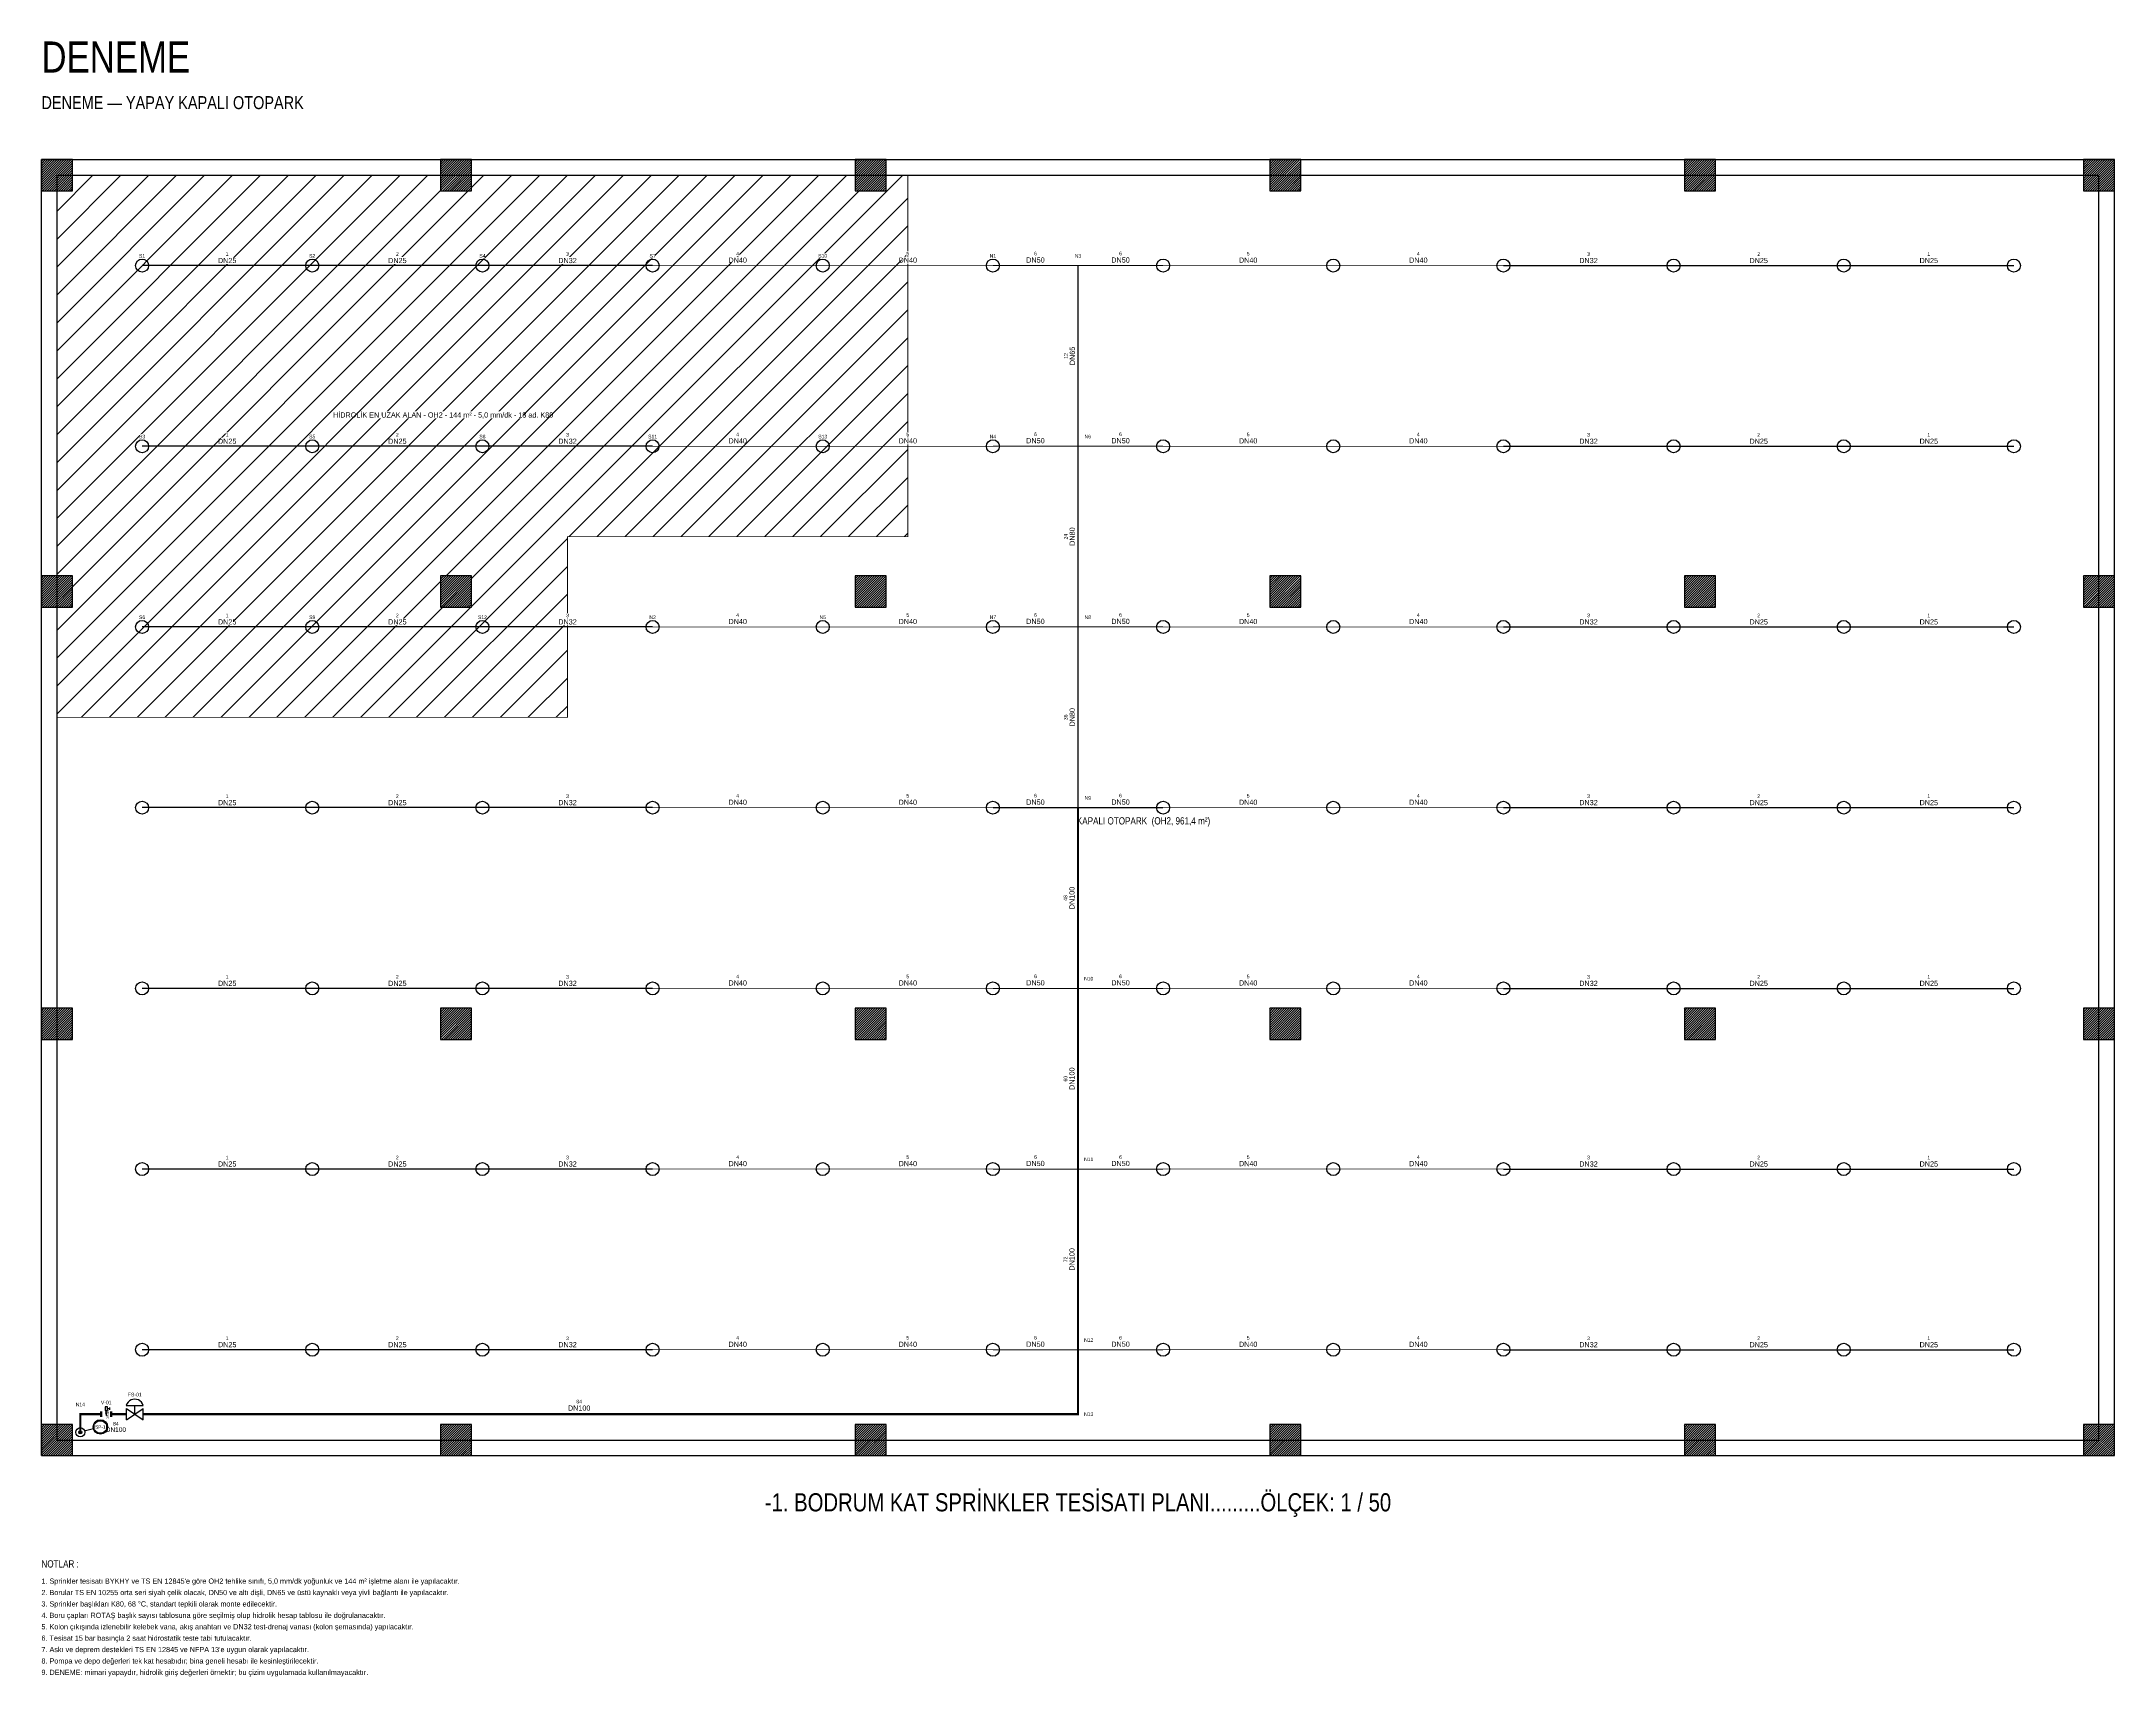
# Model space of a CAD drawing. Header units: centimetres. Extents: x 0 to 6680, y -426 to 2728.
# Drawn here: x 0 to 4000, y -426 to 2728 of the extents above; entities that cross this region are included whole.
import ezdxf
from ezdxf.enums import TextEntityAlignment as Align

# ---------------------------------------------------------------- set-up
doc = ezdxf.new("R2010")
doc.units = ezdxf.units.CM
doc.linetypes.add('DASHED', pattern=[1.524, 1.27, -0.254])
for name, color, linetype in [('MTY-VANA', 1, 'Continuous'), ('ROTAS-MIMARI-DUVAR', 8, 'Continuous'), ('ROTAS-MIMARI-KOLON', 8, 'Continuous'), ('ROTAS-MIMARI-KOLON-TARAMA', 9, 'Continuous'), ('ROTAS-MIMARI-MAHAL', 7, 'Continuous'), ('ROTAS-YANGIN-BASLIK', 7, 'Continuous'), ('ROTAS-YANGIN-DUGUM', 3, 'Continuous'), ('ROTAS-YANGIN-HIDROLIK-ALAN', 2, 'Continuous'), ('ROTAS-YANGIN-HIDROLIK-TARAMA', 8, 'Continuous'), ('ROTAS-YANGIN-KOLON', 6, 'Continuous'), ('ROTAS-YANGIN-NOT', 1, 'Continuous'), ('ROTAS-YANGIN-SPR-BORU', 140, 'Continuous'), ('ROTAS-YANGIN-SPR-CAP', 141, 'Continuous'), ('ROTAS-YANGIN-SPRINKLER', 15, 'Continuous'), ('ROTAS-YANGIN-VANA', 1, 'Continuous')]:
    doc.layers.add(name, color=color, linetype=linetype)
doc.styles.add('CAP', font='wturkce.SHX', dxfattribs={"width": 0.65})
doc.styles.add('ROTAS', font='arial.ttf')

# ---------------------------------------------------------------- blocks, each defined once
blk = doc.blocks.new('ROTAS-SPR-DIK')
blk.add_circle((0, 0), 12.5)
blk = doc.blocks.new('MTY-IZLENEBILIR KELEBEK VANA')
at = {"layer": 'MTY-VANA', "linetype": 'Continuous'}
for p, q in [((-10.7, -5.1), (-10.7, 4.9)), ((-10.7, -5.1), (-10.7, 4.9)), ((-10.7, -5.1), (-10.7, 4.9)), ((-10.7, -5.1), (-10.7, 4.9)), ((-8.7, -5.1), (-8.7, 4.9)), ((-8.7, -5.1), (-8.7, 4.9)), ((-8.7, -5.1), (-8.7, 4.9)), ((-8.7, -5.1), (-8.7, 4.9)), ((0, 0), (0, 7.4)), ((0, 0), (0, 7.4)), ((0, 0), (0, 7.4)), ((0, 0), (0, 7.4)), ((8.7, -5.1), (8.7, 4.9)), ((8.7, -5.1), (8.7, 4.9)), ((8.7, -5.1), (8.7, 4.9)), ((8.7, -5.1), (8.7, 4.9)), ((10.7, -5.1), (10.7, 4.9)), ((10.7, -5.1), (10.7, 4.9)), ((10.7, -5.1), (10.7, 4.9)), ((10.7, -5.1), (10.7, 4.9))]:
    blk.add_line(p, q, dxfattribs=at)
at = {"layer": 'MTY-VANA'}
for p, q in [((-1.2, 3.1), (1.2, -3.1)), ((-1.2, 3.1), (1.2, -3.1)), ((-1.2, 3.1), (1.2, -3.1)), ((7, 10.6), (2.2, 10.6)), ((7, 10.6), (2.2, 10.6)), ((7, 10.6), (2.2, 10.6)), ((7, 10.6), (2.2, 10.6)), ((7, 8.2), (7, 13.1)), ((7, 8.2), (7, 13.1)), ((7, 8.2), (7, 13.1)), ((7, 8.2), (7, 13.1))]:
    blk.add_line(p, q, dxfattribs=at)
blk.add_lwpolyline([(-2.2, 13.9), (-2.2, 7.4), (2.2, 7.4), (2.2, 13.9)], close=True, dxfattribs=at)
blk.add_lwpolyline([(-2.2, 13.9), (-2.2, 7.4), (2.2, 7.4), (2.2, 13.9)], close=True, dxfattribs=at)
blk.add_lwpolyline([(-2.2, 13.9), (-2.2, 7.4), (2.2, 7.4), (2.2, 13.9)], close=True, dxfattribs=at)
blk.add_lwpolyline([(-2.2, 13.9), (-2.2, 7.4), (2.2, 7.4), (2.2, 13.9)], close=True, dxfattribs=at)
at = {"layer": 'MTY-VANA', "linetype": 'Continuous'}
blk.add_trace([(-1.2, 3.1), (1.2, 3.1), (-1.2, -3.1), (1.2, -3.1)], dxfattribs=at)
blk.add_trace([(-1.2, 3.1), (1.2, 3.1), (-1.2, -3.1), (1.2, -3.1)], dxfattribs=at)
blk.add_trace([(-1.2, 3.1), (1.2, 3.1), (-1.2, -3.1), (1.2, -3.1)], dxfattribs=at)
blk.add_trace([(-1.2, 3.1), (1.2, 3.1), (-1.2, -3.1), (1.2, -3.1)], dxfattribs=at)
at = {"layer": 'MTY-VANA', "style": 'CAP', "width": 0.65}
blk.add_attdef('CAP', text='', height=5, rotation=270, dxfattribs=at).set_placement((0, 0), align=Align.CENTER)
blk = doc.blocks.new('ROTAS-AKIS-ANAHTARI')
for p, q in [((-16.3, 16.7), (16.2, 16.7)), ((-16.2, -11), (-16.2, 11)), ((-16.2, 11), (16.3, -11)), ((-16.2, -11), (16.3, 11)), ((0.1, 0), (0.1, 16.7)), ((16.3, -11), (16.3, 11))]:
    blk.add_line(p, q)
blk.add_lwpolyline([(16.2, 16.7), (14.8, 20.1), (12.8, 23.1), (10.1, 25.6), (7, 27.5), (3.5, 28.6), (-0.1, 29), (-3.7, 28.6), (-7.2, 27.5), (-10.3, 25.6), (-12.9, 23.1), (-15, 20.1), (-16.3, 16.7)])
blk = doc.blocks.new('ROTAS-SPR-KOLON')
blk.add_hatch(color=7).paths.add_polyline_path([(3, 0), (2.8, 1.1), (2.1, 2.1), (1.1, 2.8), (0, 3), (-1.1, 2.8), (-2.1, 2.1), (-2.8, 1.1), (-3, 0), (-2.8, -1.1), (-2.1, -2.1), (-1.1, -2.8), (0, -3), (1.1, -2.8), (2.1, -2.1), (2.8, -1.1)])
for radius in [9, 3]:
    blk.add_circle((0, 0), radius)

msp = doc.modelspace()

# ---------------------------------------------------------------- hatches: boundary and pattern name
at = {"layer": 'ROTAS-MIMARI-KOLON-TARAMA'}
h = msp.add_hatch(dxfattribs=at)
h.set_pattern_fill('ANSI31')
h.paths.add_polyline_path([(0, 2440), (60, 2440), (60, 2500), (0, 2500)])
h = msp.add_hatch(dxfattribs=at)
h.set_pattern_fill('ANSI31')
h.paths.add_polyline_path([(770, 2440), (830, 2440), (830, 2500), (770, 2500)])
h = msp.add_hatch(dxfattribs=at)
h.set_pattern_fill('ANSI31')
h.paths.add_polyline_path([(1570, 2440), (1630, 2440), (1630, 2500), (1570, 2500)])
h = msp.add_hatch(dxfattribs=at)
h.set_pattern_fill('ANSI31')
h.paths.add_polyline_path([(2370, 2440), (2430, 2440), (2430, 2500), (2370, 2500)])
h = msp.add_hatch(dxfattribs=at)
h.set_pattern_fill('ANSI31')
h.paths.add_polyline_path([(3170, 2440), (3230, 2440), (3230, 2500), (3170, 2500)])
h = msp.add_hatch(dxfattribs=at)
h.set_pattern_fill('ANSI31')
h.paths.add_polyline_path([(3940, 2440), (4000, 2440), (4000, 2500), (3940, 2500)])
h = msp.add_hatch(dxfattribs=at)
h.set_pattern_fill('ANSI31')
h.paths.add_polyline_path([(0, 1637), (60, 1637), (60, 1697), (0, 1697)])
h = msp.add_hatch(dxfattribs=at)
h.set_pattern_fill('ANSI31')
h.paths.add_polyline_path([(770, 1637), (830, 1637), (830, 1697), (770, 1697)])
h = msp.add_hatch(dxfattribs=at)
h.set_pattern_fill('ANSI31')
h.paths.add_polyline_path([(1570, 1637), (1630, 1637), (1630, 1697), (1570, 1697)])
h = msp.add_hatch(dxfattribs=at)
h.set_pattern_fill('ANSI31')
h.paths.add_polyline_path([(2370, 1637), (2430, 1637), (2430, 1697), (2370, 1697)])
h = msp.add_hatch(dxfattribs=at)
h.set_pattern_fill('ANSI31')
h.paths.add_polyline_path([(3170, 1637), (3230, 1637), (3230, 1697), (3170, 1697)])
h = msp.add_hatch(dxfattribs=at)
h.set_pattern_fill('ANSI31')
h.paths.add_polyline_path([(3940, 1637), (4000, 1637), (4000, 1697), (3940, 1697)])
h = msp.add_hatch(dxfattribs=at)
h.set_pattern_fill('ANSI31')
h.paths.add_polyline_path([(0, 803), (60, 803), (60, 863), (0, 863)])
h = msp.add_hatch(dxfattribs=at)
h.set_pattern_fill('ANSI31')
h.paths.add_polyline_path([(770, 803), (830, 803), (830, 863), (770, 863)])
h = msp.add_hatch(dxfattribs=at)
h.set_pattern_fill('ANSI31')
h.paths.add_polyline_path([(1570, 803), (1630, 803), (1630, 863), (1570, 863)])
h = msp.add_hatch(dxfattribs=at)
h.set_pattern_fill('ANSI31')
h.paths.add_polyline_path([(2370, 803), (2430, 803), (2430, 863), (2370, 863)])
h = msp.add_hatch(dxfattribs=at)
h.set_pattern_fill('ANSI31')
h.paths.add_polyline_path([(3170, 803), (3230, 803), (3230, 863), (3170, 863)])
h = msp.add_hatch(dxfattribs=at)
h.set_pattern_fill('ANSI31')
h.paths.add_polyline_path([(3940, 803), (4000, 803), (4000, 863), (3940, 863)])
h = msp.add_hatch(dxfattribs=at)
h.set_pattern_fill('ANSI31')
h.paths.add_polyline_path([(0, 0), (60, 0), (60, 60), (0, 60)])
h = msp.add_hatch(dxfattribs=at)
h.set_pattern_fill('ANSI31')
h.paths.add_polyline_path([(770, 0), (830, 0), (830, 60), (770, 60)])
h = msp.add_hatch(dxfattribs=at)
h.set_pattern_fill('ANSI31')
h.paths.add_polyline_path([(1570, 0), (1630, 0), (1630, 60), (1570, 60)])
h = msp.add_hatch(dxfattribs=at)
h.set_pattern_fill('ANSI31')
h.paths.add_polyline_path([(2370, 0), (2430, 0), (2430, 60), (2370, 60)])
h = msp.add_hatch(dxfattribs=at)
h.set_pattern_fill('ANSI31')
h.paths.add_polyline_path([(3170, 0), (3230, 0), (3230, 60), (3170, 60)])
h = msp.add_hatch(dxfattribs=at)
h.set_pattern_fill('ANSI31')
h.paths.add_polyline_path([(3940, 0), (4000, 0), (4000, 60), (3940, 60)])
at = {"layer": 'ROTAS-YANGIN-HIDROLIK-TARAMA'}
h = msp.add_hatch(dxfattribs=at)
h.set_pattern_fill('ANSI31', scale=12)
h.paths.add_polyline_path([(30.033, 2469.986), (1671.667, 2469.986), (1671.667, 1772.814), (1014.967, 1772.814), (1014.967, 1424.314), (30.033, 1424.314)])

# ---------------------------------------------------------------- linework, layer by layer
at = {"layer": 'ROTAS-MIMARI-DUVAR'}
for p, q in [((0, 2500), (4000, 2500)), ((0, 0), (0, 2500)), ((4000, 0), (4000, 2500)), ((30, 2470), (3970, 2470)), ((30, 30), (30, 2470)), ((3970, 30), (3970, 2470)), ((0, 0), (4000, 0)), ((30, 30), (3970, 30))]:
    msp.add_line(p, q, dxfattribs=at)
at = {"layer": 'ROTAS-MIMARI-KOLON'}
for points in [[(0, 2440), (60, 2440), (60, 2500), (0, 2500)], [(770, 2440), (830, 2440), (830, 2500), (770, 2500)], [(1570, 2440), (1630, 2440), (1630, 2500), (1570, 2500)], [(2370, 2440), (2430, 2440), (2430, 2500), (2370, 2500)], [(3170, 2440), (3230, 2440), (3230, 2500), (3170, 2500)], [(3940, 2440), (4000, 2440), (4000, 2500), (3940, 2500)], [(0, 1637), (60, 1637), (60, 1697), (0, 1697)], [(770, 1637), (830, 1637), (830, 1697), (770, 1697)], [(1570, 1637), (1630, 1637), (1630, 1697), (1570, 1697)], [(2370, 1637), (2430, 1637), (2430, 1697), (2370, 1697)], [(3170, 1637), (3230, 1637), (3230, 1697), (3170, 1697)], [(3940, 1637), (4000, 1637), (4000, 1697), (3940, 1697)], [(0, 803), (60, 803), (60, 863), (0, 863)], [(770, 803), (830, 803), (830, 863), (770, 863)], [(1570, 803), (1630, 803), (1630, 863), (1570, 863)], [(2370, 803), (2430, 803), (2430, 863), (2370, 863)], [(3170, 803), (3230, 803), (3230, 863), (3170, 863)], [(3940, 803), (4000, 803), (4000, 863), (3940, 863)], [(0, 0), (60, 0), (60, 60), (0, 60)], [(770, 0), (830, 0), (830, 60), (770, 60)], [(1570, 0), (1630, 0), (1630, 60), (1570, 60)], [(2370, 0), (2430, 0), (2430, 60), (2370, 60)], [(3170, 0), (3230, 0), (3230, 60), (3170, 60)], [(3940, 0), (4000, 0), (4000, 60), (3940, 60)]]:
    msp.add_lwpolyline(points, close=True, dxfattribs=at)
at = {"layer": 'ROTAS-YANGIN-HIDROLIK-ALAN', "linetype": 'DASHED', "ltscale": 8, "const_width": 1.5}
msp.add_lwpolyline([(30.033, 2469.986), (1671.667, 2469.986), (1671.667, 1772.814), (1014.967, 1772.814), (1014.967, 1424.314), (30.033, 1424.314)], close=True, dxfattribs=at)
at = {"layer": 'ROTAS-YANGIN-KOLON'}
msp.add_line((100.114, 51.729), (84.659, 47.588), dxfattribs=at)
for radius in [14, 12]:
    msp.add_circle((113.637, 55.353), radius, dxfattribs=at)
at = {"layer": 'ROTAS-YANGIN-SPR-BORU'}
for points in [[(522.5, 2295.7), (194.2, 2295.7)], [(850.8, 2295.7), (522.5, 2295.7)], [(1179.2, 2295.7), (850.8, 2295.7)], [(2820.8, 2295.7), (3149.2, 2295.7)], [(3149.2, 2295.7), (3477.5, 2295.7)], [(3477.5, 2295.7), (3805.8, 2295.7)], [(522.5, 1947.1), (194.2, 1947.1)], [(850.8, 1947.1), (522.5, 1947.1)], [(1179.2, 1947.1), (850.8, 1947.1)], [(2820.8, 1947.1), (3149.2, 1947.1)], [(3149.2, 1947.1), (3477.5, 1947.1)], [(3477.5, 1947.1), (3805.8, 1947.1)], [(522.5, 1598.6), (194.2, 1598.6)], [(850.8, 1598.6), (522.5, 1598.6)], [(1179.2, 1598.6), (850.8, 1598.6)], [(2820.8, 1598.6), (3149.2, 1598.6)], [(3149.2, 1598.6), (3477.5, 1598.6)], [(3477.5, 1598.6), (3805.8, 1598.6)], [(522.5, 1250), (194.2, 1250)], [(850.8, 1250), (522.5, 1250)], [(1179.2, 1250), (850.8, 1250)], [(2820.8, 1250), (3149.2, 1250)], [(3149.2, 1250), (3477.5, 1250)], [(3477.5, 1250), (3805.8, 1250)], [(522.5, 901.4), (194.2, 901.4)], [(850.8, 901.4), (522.5, 901.4)], [(1179.2, 901.4), (850.8, 901.4)], [(2820.8, 901.4), (3149.2, 901.4)], [(3149.2, 901.4), (3477.5, 901.4)], [(3477.5, 901.4), (3805.8, 901.4)], [(522.5, 552.9), (194.2, 552.9)], [(850.8, 552.9), (522.5, 552.9)], [(1179.2, 552.9), (850.8, 552.9)], [(2820.8, 552.9), (3149.2, 552.9)], [(3149.2, 552.9), (3477.5, 552.9)], [(3477.5, 552.9), (3805.8, 552.9)], [(522.5, 204.3), (194.2, 204.3)], [(850.8, 204.3), (522.5, 204.3)], [(1179.2, 204.3), (850.8, 204.3)], [(2820.8, 204.3), (3149.2, 204.3)], [(3149.2, 204.3), (3477.5, 204.3)], [(3477.5, 204.3), (3805.8, 204.3)]]:
    msp.add_lwpolyline(points, dxfattribs=at)
for points, const_width in [([(1507.5, 2295.7), (1179.2, 2295.7)], 1.5), ([(1835.8, 2295.7), (1507.5, 2295.7)], 1.5), ([(2000, 2295.7), (1835.8, 2295.7)], 2), ([(2000, 1947.1), (2000, 2295.7)], 2.5), ([(2000, 2295.7), (2164.2, 2295.7)], 2), ([(2164.2, 2295.7), (2492.5, 2295.7)], 1.5), ([(2492.5, 2295.7), (2820.8, 2295.7)], 1.5), ([(1507.5, 1947.1), (1179.2, 1947.1)], 1.5), ([(1835.8, 1947.1), (1507.5, 1947.1)], 1.5), ([(2000, 1947.1), (1835.8, 1947.1)], 2), ([(2000, 1598.6), (2000, 1947.1)], 3), ([(2000, 1947.1), (2164.2, 1947.1)], 2), ([(2164.2, 1947.1), (2492.5, 1947.1)], 1.5), ([(2492.5, 1947.1), (2820.8, 1947.1)], 1.5), ([(2000, 1250), (2000, 1598.6)], 3), ([(1507.5, 1598.6), (1179.2, 1598.6)], 1.5), ([(1835.8, 1598.6), (1507.5, 1598.6)], 1.5), ([(2000, 1598.6), (1835.8, 1598.6)], 2), ([(2000, 1598.6), (2164.2, 1598.6)], 2), ([(2164.2, 1598.6), (2492.5, 1598.6)], 1.5), ([(2492.5, 1598.6), (2820.8, 1598.6)], 1.5), ([(1507.5, 1250), (1179.2, 1250)], 1.5), ([(1835.8, 1250), (1507.5, 1250)], 1.5), ([(2000, 1250), (1835.8, 1250)], 2), ([(2000, 901.4), (2000, 1250)], 4), ([(2000, 1250), (2164.2, 1250)], 2), ([(2164.2, 1250), (2492.5, 1250)], 1.5), ([(2492.5, 1250), (2820.8, 1250)], 1.5), ([(1507.5, 901.4), (1179.2, 901.4)], 1.5), ([(1835.8, 901.4), (1507.5, 901.4)], 1.5), ([(2000, 901.4), (1835.8, 901.4)], 2), ([(2000, 552.9), (2000, 901.4)], 4), ([(2000, 901.4), (2164.2, 901.4)], 2), ([(2164.2, 901.4), (2492.5, 901.4)], 1.5), ([(2492.5, 901.4), (2820.8, 901.4)], 1.5), ([(1507.5, 552.9), (1179.2, 552.9)], 1.5), ([(1835.8, 552.9), (1507.5, 552.9)], 1.5), ([(2000, 552.9), (1835.8, 552.9)], 2), ([(2000, 204.3), (2000, 552.9)], 4), ([(2000, 552.9), (2164.2, 552.9)], 2), ([(2164.2, 552.9), (2492.5, 552.9)], 1.5), ([(2492.5, 552.9), (2820.8, 552.9)], 1.5), ([(196.3, 80), (2000, 80), (2000, 204.3)], 4), ([(1507.5, 204.3), (1179.2, 204.3)], 1.5), ([(1835.8, 204.3), (1507.5, 204.3)], 1.5), ([(2000, 204.3), (1835.8, 204.3)], 2), ([(2000, 204.3), (2164.2, 204.3)], 2), ([(2164.2, 204.3), (2492.5, 204.3)], 1.5), ([(2492.5, 204.3), (2820.8, 204.3)], 1.5), ([(75, 45), (75, 80), (114.3, 80)], 4), ([(135.7, 80), (163.7, 80)], 4)]:
    msp.add_lwpolyline(points, dxfattribs=dict(at, const_width=const_width))

# ---------------------------------------------------------------- block references
at = {"layer": 'ROTAS-YANGIN-KOLON'}
msp.add_blockref('ROTAS-SPR-KOLON', (75, 45), dxfattribs=at)
at = {"layer": 'ROTAS-YANGIN-SPRINKLER'}
for p in [(194.2, 2295.7), (522.5, 2295.7), (850.8, 2295.7), (1179.2, 2295.7), (1507.5, 2295.7), (1835.8, 2295.7), (2164.2, 2295.7), (2492.5, 2295.7), (2820.8, 2295.7), (3149.2, 2295.7), (3477.5, 2295.7), (3805.8, 2295.7), (194.2, 1947.1), (522.5, 1947.1), (850.8, 1947.1), (1179.2, 1947.1), (1507.5, 1947.1), (1835.8, 1947.1), (2164.2, 1947.1), (2492.5, 1947.1), (2820.8, 1947.1), (3149.2, 1947.1), (3477.5, 1947.1), (3805.8, 1947.1), (194.2, 1598.6), (522.5, 1598.6), (850.8, 1598.6), (1179.2, 1598.6), (1507.5, 1598.6), (1835.8, 1598.6), (2164.2, 1598.6), (2492.5, 1598.6), (2820.8, 1598.6), (3149.2, 1598.6), (3477.5, 1598.6), (3805.8, 1598.6), (194.2, 1250), (522.5, 1250), (850.8, 1250), (1179.2, 1250), (1507.5, 1250), (1835.8, 1250), (2164.2, 1250), (2492.5, 1250), (2820.8, 1250), (3149.2, 1250), (3477.5, 1250), (3805.8, 1250), (194.2, 901.4), (522.5, 901.4), (850.8, 901.4), (1179.2, 901.4), (1507.5, 901.4), (1835.8, 901.4), (2164.2, 901.4), (2492.5, 901.4), (2820.8, 901.4), (3149.2, 901.4), (3477.5, 901.4), (3805.8, 901.4), (194.2, 552.9), (522.5, 552.9), (850.8, 552.9), (1179.2, 552.9), (1507.5, 552.9), (1835.8, 552.9), (2164.2, 552.9), (2492.5, 552.9), (2820.8, 552.9), (3149.2, 552.9), (3477.5, 552.9), (3805.8, 552.9), (194.2, 204.3), (522.5, 204.3), (850.8, 204.3), (1179.2, 204.3), (1507.5, 204.3), (1835.8, 204.3), (2164.2, 204.3), (2492.5, 204.3), (2820.8, 204.3), (3149.2, 204.3), (3477.5, 204.3), (3805.8, 204.3)]:
    msp.add_blockref('ROTAS-SPR-DIK', p, dxfattribs=at)
at = {"layer": 'ROTAS-YANGIN-VANA'}
msp.add_blockref('MTY-IZLENEBILIR KELEBEK VANA', (125, 80), dxfattribs=at).add_auto_attribs({'CAP': 'DN100'})
msp.add_blockref('ROTAS-AKIS-ANAHTARI', (180, 80), dxfattribs=at)

# ---------------------------------------------------------------- texts
at = {"layer": 'ROTAS-YANGIN-BASLIK', "style": 'ROTAS', "width": 0.8}
for s, height, p in [('DENEME', 60, (0, 2650)), ('DENEME — YAPAY KAPALI OTOPARK', 25, (0, 2590))]:
    msp.add_text(s, height=height, dxfattribs=at).set_placement(p, align=Align.BOTTOM_LEFT)
msp.add_text('-1. BODRUM KAT SPRİNKLER TESİSATI PLANI.........ÖLÇEK: 1 / 50', height=35, dxfattribs=at).set_placement((2000, -90), align=Align.MIDDLE_CENTER)
at = {"layer": 'ROTAS-YANGIN-NOT', "style": 'ROTAS', "width": 0.8}
for s, height, p in [("1. Sprinkler tesisatı BYKHY ve TS EN 12845'e göre OH2 tehlike sınıfı, 5,0 mm/dk yoğunluk ve 144 m² işletme alanı ile yapılacaktır.", 10, (0, -250)), ('NOTLAR :', 14, (0, -220)), ('2. Borular TS EN 10255 orta seri siyah çelik olacak, DN50 ve altı dişli, DN65 ve üstü kaynaklı veya yivli bağlantı ile yapılacaktır.', 10, (0, -272)), ('4. Boru çapları ROTAŞ başlık sayısı tablosuna göre seçilmiş olup hidrolik hesap tablosu ile doğrulanacaktır.', 10, (0, -316)), ('3. Sprinkler başlıkları K80, 68 °C, standart tepkili olarak monte edilecektir.', 10, (0, -294)), ('5. Kolon çıkışında izlenebilir kelebek vana, akış anahtarı ve DN32 test-drenaj vanası (kolon şemasında) yapılacaktır.', 10, (0, -338)), ('6. Tesisat 15 bar basınçla 2 saat hidrostatik teste tabi tutulacaktır.', 10, (0, -360)), ('8. Pompa ve depo değerleri tek kat hesabıdır; bina geneli hesabı ile kesinleştirilecektir.', 10, (0, -404)), ("7. Askı ve deprem destekleri TS EN 12845 ve NFPA 13'e uygun olarak yapılacaktır.", 10, (0, -382)), ('9. DENEME: mimari yapaydır, hidrolik giriş değerleri örnektir; bu çizim uygulamada kullanılmayacaktır.', 10, (0, -426))]:
    msp.add_text(s, height=height, dxfattribs=at).set_placement(p, align=Align.BOTTOM_LEFT)

# ---------------------------------------------------------------- next in the draw order: wipeouts: each hides what was drawn before it
for points in [[(189.328, 2309.7), (199.072, 2309.7), (199.072, 2319.15), (189.328, 2319.15)], [(346.43, 2298.7), (370.27, 2298.7), (370.27, 2312.2), (346.43, 2312.2)], [(517.628, 2309.7), (527.372, 2309.7), (527.372, 2319.15), (517.628, 2319.15)], [(674.73, 2298.7), (698.57, 2298.7), (698.57, 2312.2), (674.73, 2312.2)], [(845.928, 2309.7), (855.672, 2309.7), (855.672, 2319.15), (845.928, 2319.15)], [(1003.08, 2298.7), (1026.92, 2298.7), (1026.92, 2312.2), (1003.08, 2312.2)], [(1174.328, 2309.7), (1184.072, 2309.7), (1184.072, 2319.15), (1174.328, 2319.15)], [(1331.43, 2299.45), (1355.27, 2299.45), (1355.27, 2312.95), (1331.43, 2312.95)], [(1500.892, 2309.7), (1514.108, 2309.7), (1514.108, 2319.15), (1500.892, 2319.15)], [(1659.73, 2299.45), (1683.57, 2299.45), (1683.57, 2312.95), (1659.73, 2312.95)], [(1830.928, 2309.7), (1840.672, 2309.7), (1840.672, 2319.15), (1830.928, 2319.15)], [(1905.98, 2299.7), (1929.82, 2299.7), (1929.82, 2313.2), (1905.98, 2313.2)], [(1995.128, 2309.7), (2004.872, 2309.7), (2004.872, 2319.15), (1995.128, 2319.15)], [(2070.18, 2299.7), (2094.02, 2299.7), (2094.02, 2313.2), (2070.18, 2313.2)], [(2316.43, 2299.45), (2340.27, 2299.45), (2340.27, 2312.95), (2316.43, 2312.95)], [(2644.73, 2299.45), (2668.57, 2299.45), (2668.57, 2312.95), (2644.73, 2312.95)], [(2973.08, 2298.7), (2996.92, 2298.7), (2996.92, 2312.2), (2973.08, 2312.2)], [(3301.43, 2298.7), (3325.27, 2298.7), (3325.27, 2312.2), (3301.43, 2312.2)], [(3629.73, 2298.7), (3653.57, 2298.7), (3653.57, 2312.2), (3629.73, 2312.2)], [(1982.25, 2109.48), (1995.75, 2109.48), (1995.75, 2133.32), (1982.25, 2133.32)], [(621.814, 2000.773), (928.374, 2000.773), (928.374, 2014.273), (621.814, 2014.273)], [(189.328, 1961.1), (199.072, 1961.1), (199.072, 1970.55), (189.328, 1970.55)], [(346.43, 1950.1), (370.27, 1950.1), (370.27, 1963.6), (346.43, 1963.6)], [(517.628, 1961.1), (527.372, 1961.1), (527.372, 1970.55), (517.628, 1970.55)], [(674.73, 1950.1), (698.57, 1950.1), (698.57, 1963.6), (674.73, 1963.6)], [(845.928, 1961.1), (855.672, 1961.1), (855.672, 1970.55), (845.928, 1970.55)], [(1003.08, 1950.1), (1026.92, 1950.1), (1026.92, 1963.6), (1003.08, 1963.6)], [(1172.592, 1961.1), (1185.808, 1961.1), (1185.808, 1970.55), (1172.592, 1970.55)], [(1331.43, 1950.85), (1355.27, 1950.85), (1355.27, 1964.35), (1331.43, 1964.35)], [(1500.892, 1961.1), (1514.108, 1961.1), (1514.108, 1970.55), (1500.892, 1970.55)], [(1659.73, 1950.85), (1683.57, 1950.85), (1683.57, 1964.35), (1659.73, 1964.35)], [(1830.928, 1961.1), (1840.672, 1961.1), (1840.672, 1970.55), (1830.928, 1970.55)], [(1905.98, 1951.1), (1929.82, 1951.1), (1929.82, 1964.6), (1905.98, 1964.6)], [(2014, 1961.1), (2023.744, 1961.1), (2023.744, 1970.55), (2014, 1970.55)], [(2070.18, 1951.1), (2094.02, 1951.1), (2094.02, 1964.6), (2070.18, 1964.6)], [(2316.43, 1950.85), (2340.27, 1950.85), (2340.27, 1964.35), (2316.43, 1964.35)], [(2644.73, 1950.85), (2668.57, 1950.85), (2668.57, 1964.35), (2644.73, 1964.35)], [(2973.08, 1950.1), (2996.92, 1950.1), (2996.92, 1963.6), (2973.08, 1963.6)], [(3301.43, 1950.1), (3325.27, 1950.1), (3325.27, 1963.6), (3301.43, 1963.6)], [(3629.73, 1950.1), (3653.57, 1950.1), (3653.57, 1963.6), (3629.73, 1963.6)], [(1982, 1760.93), (1995.5, 1760.93), (1995.5, 1784.77), (1982, 1784.77)], [(189.328, 1612.6), (199.072, 1612.6), (199.072, 1622.05), (189.328, 1622.05)], [(346.43, 1601.6), (370.27, 1601.6), (370.27, 1615.1), (346.43, 1615.1)], [(517.628, 1612.6), (527.372, 1612.6), (527.372, 1622.05), (517.628, 1622.05)], [(674.73, 1601.6), (698.57, 1601.6), (698.57, 1615.1), (674.73, 1615.1)], [(844.192, 1612.6), (857.408, 1612.6), (857.408, 1622.05), (844.192, 1622.05)], [(1003.08, 1601.6), (1026.92, 1601.6), (1026.92, 1615.1), (1003.08, 1615.1)], [(1174.328, 1612.6), (1184.072, 1612.6), (1184.072, 1622.05), (1174.328, 1622.05)], [(1331.43, 1602.35), (1355.27, 1602.35), (1355.27, 1615.85), (1331.43, 1615.85)], [(1502.628, 1612.6), (1512.372, 1612.6), (1512.372, 1622.05), (1502.628, 1622.05)], [(1659.73, 1602.35), (1683.57, 1602.35), (1683.57, 1615.85), (1659.73, 1615.85)], [(1830.928, 1612.6), (1840.672, 1612.6), (1840.672, 1622.05), (1830.928, 1622.05)], [(1905.98, 1602.6), (1929.82, 1602.6), (1929.82, 1616.1), (1905.98, 1616.1)], [(2014, 1612.6), (2023.744, 1612.6), (2023.744, 1622.05), (2014, 1622.05)], [(2070.18, 1602.6), (2094.02, 1602.6), (2094.02, 1616.1), (2070.18, 1616.1)], [(2316.43, 1602.35), (2340.27, 1602.35), (2340.27, 1615.85), (2316.43, 1615.85)], [(2644.73, 1602.35), (2668.57, 1602.35), (2668.57, 1615.85), (2644.73, 1615.85)], [(2973.08, 1601.6), (2996.92, 1601.6), (2996.92, 1615.1), (2973.08, 1615.1)], [(3301.43, 1601.6), (3325.27, 1601.6), (3325.27, 1615.1), (3301.43, 1615.1)], [(3629.73, 1601.6), (3653.57, 1601.6), (3653.57, 1615.1), (3629.73, 1615.1)], [(1982, 1412.38), (1995.5, 1412.38), (1995.5, 1436.22), (1982, 1436.22)], [(346.43, 1253), (370.27, 1253), (370.27, 1266.5), (346.43, 1266.5)], [(674.73, 1253), (698.57, 1253), (698.57, 1266.5), (674.73, 1266.5)], [(1003.08, 1253), (1026.92, 1253), (1026.92, 1266.5), (1003.08, 1266.5)], [(1331.43, 1253.75), (1355.27, 1253.75), (1355.27, 1267.25), (1331.43, 1267.25)], [(1659.73, 1253.75), (1683.57, 1253.75), (1683.57, 1267.25), (1659.73, 1267.25)], [(1905.98, 1254), (1929.82, 1254), (1929.82, 1267.5), (1905.98, 1267.5)], [(2014, 1264), (2023.744, 1264), (2023.744, 1273.45), (2014, 1273.45)], [(2070.18, 1254), (2094.02, 1254), (2094.02, 1267.5), (2070.18, 1267.5)], [(2316.43, 1253.75), (2340.27, 1253.75), (2340.27, 1267.25), (2316.43, 1267.25)], [(2644.73, 1253.75), (2668.57, 1253.75), (2668.57, 1267.25), (2644.73, 1267.25)], [(2973.08, 1253), (2996.92, 1253), (2996.92, 1266.5), (2973.08, 1266.5)], [(3301.43, 1253), (3325.27, 1253), (3325.27, 1266.5), (3301.43, 1266.5)], [(3629.73, 1253), (3653.57, 1253), (3653.57, 1266.5), (3629.73, 1266.5)], [(1981.5, 1061.3), (1995, 1061.3), (1995, 1090.1), (1981.5, 1090.1)], [(2014, 915.4), (2027.216, 915.4), (2027.216, 924.85), (2014, 924.85)], [(346.43, 904.4), (370.27, 904.4), (370.27, 917.9), (346.43, 917.9)], [(674.73, 904.4), (698.57, 904.4), (698.57, 917.9), (674.73, 917.9)], [(1003.08, 904.4), (1026.92, 904.4), (1026.92, 917.9), (1003.08, 917.9)], [(1331.43, 905.15), (1355.27, 905.15), (1355.27, 918.65), (1331.43, 918.65)], [(1659.73, 905.15), (1683.57, 905.15), (1683.57, 918.65), (1659.73, 918.65)], [(1905.98, 905.4), (1929.82, 905.4), (1929.82, 918.9), (1905.98, 918.9)], [(2070.18, 905.4), (2094.02, 905.4), (2094.02, 918.9), (2070.18, 918.9)], [(2316.43, 905.15), (2340.27, 905.15), (2340.27, 918.65), (2316.43, 918.65)], [(2644.73, 905.15), (2668.57, 905.15), (2668.57, 918.65), (2644.73, 918.65)], [(2973.08, 904.4), (2996.92, 904.4), (2996.92, 917.9), (2973.08, 917.9)], [(3301.43, 904.4), (3325.27, 904.4), (3325.27, 917.9), (3301.43, 917.9)], [(3629.73, 904.4), (3653.57, 904.4), (3653.57, 917.9), (3629.73, 917.9)], [(1981.5, 712.75), (1995, 712.75), (1995, 741.55), (1981.5, 741.55)], [(346.43, 555.9), (370.27, 555.9), (370.27, 569.4), (346.43, 569.4)], [(674.73, 555.9), (698.57, 555.9), (698.57, 569.4), (674.73, 569.4)], [(1003.08, 555.9), (1026.92, 555.9), (1026.92, 569.4), (1003.08, 569.4)], [(1331.43, 556.65), (1355.27, 556.65), (1355.27, 570.15), (1331.43, 570.15)], [(1659.73, 556.65), (1683.57, 556.65), (1683.57, 570.15), (1659.73, 570.15)], [(1905.98, 556.9), (1929.82, 556.9), (1929.82, 570.4), (1905.98, 570.4)], [(2014, 566.9), (2027.216, 566.9), (2027.216, 576.35), (2014, 576.35)], [(2070.18, 556.9), (2094.02, 556.9), (2094.02, 570.4), (2070.18, 570.4)], [(2316.43, 556.65), (2340.27, 556.65), (2340.27, 570.15), (2316.43, 570.15)], [(2644.73, 556.65), (2668.57, 556.65), (2668.57, 570.15), (2644.73, 570.15)], [(2973.08, 555.9), (2996.92, 555.9), (2996.92, 569.4), (2973.08, 569.4)], [(3301.43, 555.9), (3325.27, 555.9), (3325.27, 569.4), (3301.43, 569.4)], [(3629.73, 555.9), (3653.57, 555.9), (3653.57, 569.4), (3629.73, 569.4)], [(1981.5, 364.2), (1995, 364.2), (1995, 393), (1981.5, 393)], [(346.43, 207.3), (370.27, 207.3), (370.27, 220.8), (346.43, 220.8)], [(674.73, 207.3), (698.57, 207.3), (698.57, 220.8), (674.73, 220.8)], [(1003.08, 207.3), (1026.92, 207.3), (1026.92, 220.8), (1003.08, 220.8)], [(1331.43, 208.05), (1355.27, 208.05), (1355.27, 221.55), (1331.43, 221.55)], [(1659.73, 208.05), (1683.57, 208.05), (1683.57, 221.55), (1659.73, 221.55)], [(1905.98, 208.3), (1929.82, 208.3), (1929.82, 221.8), (1905.98, 221.8)], [(2014, 218.3), (2027.216, 218.3), (2027.216, 227.75), (2014, 227.75)], [(2070.18, 208.3), (2094.02, 208.3), (2094.02, 221.8), (2070.18, 221.8)], [(2316.43, 208.05), (2340.27, 208.05), (2340.27, 221.55), (2316.43, 221.55)], [(2644.73, 208.05), (2668.57, 208.05), (2668.57, 221.55), (2644.73, 221.55)], [(2973.08, 207.3), (2996.92, 207.3), (2996.92, 220.8), (2973.08, 220.8)], [(3301.43, 207.3), (3325.27, 207.3), (3325.27, 220.8), (3301.43, 220.8)], [(3629.73, 207.3), (3653.57, 207.3), (3653.57, 220.8), (3629.73, 220.8)], [(169.92, 113.1), (190.08, 113.1), (190.08, 122.55), (169.92, 122.55)], [(68.392, 94), (81.608, 94), (81.608, 103.45), (68.392, 103.45)], [(116.656, 97.9), (133.344, 97.9), (133.344, 107.35), (116.656, 107.35)], [(1023.1, 85), (1051.9, 85), (1051.9, 98.5), (1023.1, 98.5)], [(2014, 75.275), (2027.216, 75.275), (2027.216, 84.725), (2014, 84.725)], [(102.637, 50.353), (124.637, 50.353), (124.637, 60.353), (102.637, 60.353)]]:
    msp.add_wipeout(points)

# ---------------------------------------------------------------- next in the draw order: texts
at = {"layer": 'ROTAS-YANGIN-DUGUM', "style": 'ROTAS', "width": 0.8}
for s, p in [('S1', (194.2, 2314.425)), ('S2', (522.5, 2314.425)), ('S4', (850.8, 2314.425)), ('S7', (1179.2, 2314.425)), ('S10', (1507.5, 2314.425)), ('N1', (1835.8, 2314.425)), ('N3', (2000, 2314.425)), ('S3', (194.2, 1965.825)), ('S5', (522.5, 1965.825)), ('S8', (850.8, 1965.825)), ('S11', (1179.2, 1965.825)), ('S13', (1507.5, 1965.825)), ('N4', (1835.8, 1965.825)), ('N6', (2018.872, 1965.825)), ('S6', (194.2, 1617.325)), ('S9', (522.5, 1617.325)), ('S12', (850.8, 1617.325)), ('N2', (1179.2, 1617.325)), ('N5', (1507.5, 1617.325)), ('N7', (1835.8, 1617.325)), ('N8', (2018.872, 1617.325)), ('N9', (2018.872, 1268.725)), ('N10', (2020.608, 920.125)), ('N11', (2020.608, 571.625)), ('N12', (2020.608, 223.025)), ('N14', (75, 98.725)), ('N13', (2020.608, 80))]:
    msp.add_text(s, height=7, dxfattribs=at).set_placement(p, align=Align.MIDDLE_CENTER)
at = {"layer": 'ROTAS-YANGIN-HIDROLIK-ALAN', "style": 'ROTAS', "width": 0.8}
msp.add_text('HİDROLİK EN UZAK ALAN - OH2 - 144 m² - 5,0 mm/dk - 13 ad. K80', height=10, dxfattribs=at).set_placement((775.094, 2007.523), align=Align.MIDDLE_CENTER)
at = {"layer": 'ROTAS-YANGIN-KOLON', "style": 'ROTAS', "width": 0.8}
msp.add_text('SP-1', height=6.5, dxfattribs=at).set_placement((113.637, 55.353), align=Align.MIDDLE_CENTER)
at = {"layer": 'ROTAS-YANGIN-SPR-CAP', "style": 'ROTAS', "width": 0.8}
for s, p in [('DN25', (358.35, 2305.45)), ('DN25', (686.65, 2305.45)), ('DN32', (1015, 2305.45)), ('DN40', (1343.35, 2306.2)), ('DN40', (1671.65, 2306.2)), ('DN50', (1917.9, 2306.45)), ('DN50', (2082.1, 2306.45)), ('DN40', (2328.35, 2306.2)), ('DN40', (2656.65, 2306.2)), ('DN32', (2985, 2305.45)), ('DN25', (3313.35, 2305.45)), ('DN25', (3641.65, 2305.45)), ('DN25', (358.35, 1956.85)), ('DN25', (686.65, 1956.85)), ('DN32', (1015, 1956.85)), ('DN40', (1343.35, 1957.6)), ('DN40', (1671.65, 1957.6)), ('DN50', (1917.9, 1957.85)), ('DN50', (2082.1, 1957.85)), ('DN40', (2328.35, 1957.6)), ('DN40', (2656.65, 1957.6)), ('DN32', (2985, 1956.85)), ('DN25', (3313.35, 1956.85)), ('DN25', (3641.65, 1956.85)), ('DN25', (358.35, 1608.35)), ('DN25', (686.65, 1608.35)), ('DN32', (1015, 1608.35)), ('DN40', (1343.35, 1609.1)), ('DN40', (1671.65, 1609.1)), ('DN50', (1917.9, 1609.35)), ('DN50', (2082.1, 1609.35)), ('DN40', (2328.35, 1609.1)), ('DN40', (2656.65, 1609.1)), ('DN32', (2985, 1608.35)), ('DN25', (3313.35, 1608.35)), ('DN25', (3641.65, 1608.35)), ('DN25', (358.35, 1259.75)), ('DN25', (686.65, 1259.75)), ('DN32', (1015, 1259.75)), ('DN40', (1343.35, 1260.5)), ('DN40', (1671.65, 1260.5)), ('DN50', (1917.9, 1260.75)), ('DN50', (2082.1, 1260.75)), ('DN40', (2328.35, 1260.5)), ('DN40', (2656.65, 1260.5)), ('DN32', (2985, 1259.75)), ('DN25', (3313.35, 1259.75)), ('DN25', (3641.65, 1259.75)), ('DN25', (358.35, 911.15)), ('DN25', (686.65, 911.15)), ('DN32', (1015, 911.15)), ('DN40', (1343.35, 911.9)), ('DN40', (1671.65, 911.9)), ('DN50', (1917.9, 912.15)), ('DN50', (2082.1, 912.15)), ('DN40', (2328.35, 911.9)), ('DN40', (2656.65, 911.9)), ('DN32', (2985, 911.15)), ('DN25', (3313.35, 911.15)), ('DN25', (3641.65, 911.15)), ('DN25', (358.35, 562.65)), ('DN25', (686.65, 562.65)), ('DN32', (1015, 562.65)), ('DN40', (1343.35, 563.4)), ('DN40', (1671.65, 563.4)), ('DN50', (1917.9, 563.65)), ('DN50', (2082.1, 563.65)), ('DN40', (2328.35, 563.4)), ('DN40', (2656.65, 563.4)), ('DN32', (2985, 562.65)), ('DN25', (3313.35, 562.65)), ('DN25', (3641.65, 562.65)), ('DN25', (358.35, 214.05)), ('DN25', (686.65, 214.05)), ('DN32', (1015, 214.05)), ('DN40', (1343.35, 214.8)), ('DN40', (1671.65, 214.8)), ('DN50', (1917.9, 215.05)), ('DN50', (2082.1, 215.05)), ('DN40', (2328.35, 214.8)), ('DN40', (2656.65, 214.8)), ('DN32', (2985, 214.05)), ('DN25', (3313.35, 214.05)), ('DN25', (3641.65, 214.05)), ('DN100', (1037.5, 91.75))]:
    msp.add_text(s, height=10, dxfattribs=at).set_placement(p, align=Align.MIDDLE_CENTER)
for s, p in [('DN65', (1989, 2121.4)), ('DN80', (1988.75, 1772.85)), ('DN80', (1988.75, 1424.3)), ('DN100', (1988.25, 1075.7)), ('DN100', (1988.25, 727.15)), ('DN100', (1988.25, 378.6))]:
    msp.add_text(s, height=10, rotation=90, dxfattribs=at).set_placement(p, align=Align.MIDDLE_CENTER)
at = {"layer": 'ROTAS-YANGIN-VANA', "style": 'ROTAS', "width": 0.8}
for s, p in [('FS-01', (180, 117.825)), ('V-01', (125, 102.625))]:
    msp.add_text(s, height=7, dxfattribs=at).set_placement(p, align=Align.MIDDLE_CENTER)

# ---------------------------------------------------------------- next in the draw order: wipeouts: each hides what was drawn before it
msp.add_wipeout([(2016, 1215.1), (2236.864, 1215.1), (2236.864, 1234), (2016, 1234)])

# ---------------------------------------------------------------- next in the draw order: texts
at = {"layer": 'ROTAS-MIMARI-MAHAL', "style": 'ROTAS', "width": 0.8}
msp.add_text('KAPALI OTOPARK  (OH2, 961,4 m²)', height=14, dxfattribs=at).set_placement((2126.432, 1224.55), align=Align.MIDDLE_CENTER)

# ---------------------------------------------------------------- next in the draw order: wipeouts: each hides what was drawn before it
for points in [[(355.214, 2313.2), (361.486, 2313.2), (361.486, 2322.65), (355.214, 2322.65)], [(683.514, 2313.2), (689.786, 2313.2), (689.786, 2322.65), (683.514, 2322.65)], [(1011.864, 2313.2), (1018.136, 2313.2), (1018.136, 2322.65), (1011.864, 2322.65)], [(1340.214, 2313.95), (1346.486, 2313.95), (1346.486, 2323.4), (1340.214, 2323.4)], [(1668.514, 2313.95), (1674.786, 2313.95), (1674.786, 2323.4), (1668.514, 2323.4)], [(1914.764, 2314.2), (1921.036, 2314.2), (1921.036, 2323.65), (1914.764, 2323.65)], [(2078.964, 2314.2), (2085.236, 2314.2), (2085.236, 2323.65), (2078.964, 2323.65)], [(2325.214, 2313.95), (2331.486, 2313.95), (2331.486, 2323.4), (2325.214, 2323.4)], [(2653.514, 2313.95), (2659.786, 2313.95), (2659.786, 2323.4), (2653.514, 2323.4)], [(2981.864, 2313.2), (2988.136, 2313.2), (2988.136, 2322.65), (2981.864, 2322.65)], [(3310.214, 2313.2), (3316.486, 2313.2), (3316.486, 2322.65), (3310.214, 2322.65)], [(3638.514, 2313.2), (3644.786, 2313.2), (3644.786, 2322.65), (3638.514, 2322.65)], [(1971.8, 2116.528), (1981.25, 2116.528), (1981.25, 2126.272), (1971.8, 2126.272)], [(355.214, 1964.6), (361.486, 1964.6), (361.486, 1974.05), (355.214, 1974.05)], [(683.514, 1964.6), (689.786, 1964.6), (689.786, 1974.05), (683.514, 1974.05)], [(1011.864, 1964.6), (1018.136, 1964.6), (1018.136, 1974.05), (1011.864, 1974.05)], [(1340.214, 1965.35), (1346.486, 1965.35), (1346.486, 1974.8), (1340.214, 1974.8)], [(1668.514, 1965.35), (1674.786, 1965.35), (1674.786, 1974.8), (1668.514, 1974.8)], [(1914.764, 1965.6), (1921.036, 1965.6), (1921.036, 1975.05), (1914.764, 1975.05)], [(2078.964, 1965.6), (2085.236, 1965.6), (2085.236, 1975.05), (2078.964, 1975.05)], [(2325.214, 1965.35), (2331.486, 1965.35), (2331.486, 1974.8), (2325.214, 1974.8)], [(2653.514, 1965.35), (2659.786, 1965.35), (2659.786, 1974.8), (2653.514, 1974.8)], [(2981.864, 1964.6), (2988.136, 1964.6), (2988.136, 1974.05), (2981.864, 1974.05)], [(3310.214, 1964.6), (3316.486, 1964.6), (3316.486, 1974.05), (3310.214, 1974.05)], [(3638.514, 1964.6), (3644.786, 1964.6), (3644.786, 1974.05), (3638.514, 1974.05)], [(1971.55, 1767.978), (1981, 1767.978), (1981, 1777.722), (1971.55, 1777.722)], [(355.214, 1616.1), (361.486, 1616.1), (361.486, 1625.55), (355.214, 1625.55)], [(683.514, 1616.1), (689.786, 1616.1), (689.786, 1625.55), (683.514, 1625.55)], [(1011.864, 1616.1), (1018.136, 1616.1), (1018.136, 1625.55), (1011.864, 1625.55)], [(1340.214, 1616.85), (1346.486, 1616.85), (1346.486, 1626.3), (1340.214, 1626.3)], [(1668.514, 1616.85), (1674.786, 1616.85), (1674.786, 1626.3), (1668.514, 1626.3)], [(1914.764, 1617.1), (1921.036, 1617.1), (1921.036, 1626.55), (1914.764, 1626.55)], [(2078.964, 1617.1), (2085.236, 1617.1), (2085.236, 1626.55), (2078.964, 1626.55)], [(2325.214, 1616.85), (2331.486, 1616.85), (2331.486, 1626.3), (2325.214, 1626.3)], [(2653.514, 1616.85), (2659.786, 1616.85), (2659.786, 1626.3), (2653.514, 1626.3)], [(2981.864, 1616.1), (2988.136, 1616.1), (2988.136, 1625.55), (2981.864, 1625.55)], [(3310.214, 1616.1), (3316.486, 1616.1), (3316.486, 1625.55), (3310.214, 1625.55)], [(3638.514, 1616.1), (3644.786, 1616.1), (3644.786, 1625.55), (3638.514, 1625.55)], [(1971.55, 1419.428), (1981, 1419.428), (1981, 1429.172), (1971.55, 1429.172)], [(355.214, 1267.5), (361.486, 1267.5), (361.486, 1276.95), (355.214, 1276.95)], [(683.514, 1267.5), (689.786, 1267.5), (689.786, 1276.95), (683.514, 1276.95)], [(1011.864, 1267.5), (1018.136, 1267.5), (1018.136, 1276.95), (1011.864, 1276.95)], [(1340.214, 1268.25), (1346.486, 1268.25), (1346.486, 1277.7), (1340.214, 1277.7)], [(1668.514, 1268.25), (1674.786, 1268.25), (1674.786, 1277.7), (1668.514, 1277.7)], [(1914.764, 1268.5), (1921.036, 1268.5), (1921.036, 1277.95), (1914.764, 1277.95)], [(2078.964, 1268.5), (2085.236, 1268.5), (2085.236, 1277.95), (2078.964, 1277.95)], [(2325.214, 1268.25), (2331.486, 1268.25), (2331.486, 1277.7), (2325.214, 1277.7)], [(2653.514, 1268.25), (2659.786, 1268.25), (2659.786, 1277.7), (2653.514, 1277.7)], [(2981.864, 1267.5), (2988.136, 1267.5), (2988.136, 1276.95), (2981.864, 1276.95)], [(3310.214, 1267.5), (3316.486, 1267.5), (3316.486, 1276.95), (3310.214, 1276.95)], [(3638.514, 1267.5), (3644.786, 1267.5), (3644.786, 1276.95), (3638.514, 1276.95)], [(1971.05, 1070.828), (1980.5, 1070.828), (1980.5, 1080.572), (1971.05, 1080.572)], [(355.214, 918.9), (361.486, 918.9), (361.486, 928.35), (355.214, 928.35)], [(683.514, 918.9), (689.786, 918.9), (689.786, 928.35), (683.514, 928.35)], [(1011.864, 918.9), (1018.136, 918.9), (1018.136, 928.35), (1011.864, 928.35)], [(1340.214, 919.65), (1346.486, 919.65), (1346.486, 929.1), (1340.214, 929.1)], [(1668.514, 919.65), (1674.786, 919.65), (1674.786, 929.1), (1668.514, 929.1)], [(1914.764, 919.9), (1921.036, 919.9), (1921.036, 929.35), (1914.764, 929.35)], [(2078.964, 919.9), (2085.236, 919.9), (2085.236, 929.35), (2078.964, 929.35)], [(2325.214, 919.65), (2331.486, 919.65), (2331.486, 929.1), (2325.214, 929.1)], [(2653.514, 919.65), (2659.786, 919.65), (2659.786, 929.1), (2653.514, 929.1)], [(2981.864, 918.9), (2988.136, 918.9), (2988.136, 928.35), (2981.864, 928.35)], [(3310.214, 918.9), (3316.486, 918.9), (3316.486, 928.35), (3310.214, 928.35)], [(3638.514, 918.9), (3644.786, 918.9), (3644.786, 928.35), (3638.514, 928.35)], [(1971.05, 722.278), (1980.5, 722.278), (1980.5, 732.022), (1971.05, 732.022)], [(355.214, 570.4), (361.486, 570.4), (361.486, 579.85), (355.214, 579.85)], [(683.514, 570.4), (689.786, 570.4), (689.786, 579.85), (683.514, 579.85)], [(1011.864, 570.4), (1018.136, 570.4), (1018.136, 579.85), (1011.864, 579.85)], [(1340.214, 571.15), (1346.486, 571.15), (1346.486, 580.6), (1340.214, 580.6)], [(1668.514, 571.15), (1674.786, 571.15), (1674.786, 580.6), (1668.514, 580.6)], [(1914.764, 571.4), (1921.036, 571.4), (1921.036, 580.85), (1914.764, 580.85)], [(2078.964, 571.4), (2085.236, 571.4), (2085.236, 580.85), (2078.964, 580.85)], [(2325.214, 571.15), (2331.486, 571.15), (2331.486, 580.6), (2325.214, 580.6)], [(2653.514, 571.15), (2659.786, 571.15), (2659.786, 580.6), (2653.514, 580.6)], [(2981.864, 570.4), (2988.136, 570.4), (2988.136, 579.85), (2981.864, 579.85)], [(3310.214, 570.4), (3316.486, 570.4), (3316.486, 579.85), (3310.214, 579.85)], [(3638.514, 570.4), (3644.786, 570.4), (3644.786, 579.85), (3638.514, 579.85)], [(1971.05, 373.728), (1980.5, 373.728), (1980.5, 383.472), (1971.05, 383.472)], [(355.214, 221.8), (361.486, 221.8), (361.486, 231.25), (355.214, 231.25)], [(683.514, 221.8), (689.786, 221.8), (689.786, 231.25), (683.514, 231.25)], [(1011.864, 221.8), (1018.136, 221.8), (1018.136, 231.25), (1011.864, 231.25)], [(1340.214, 222.55), (1346.486, 222.55), (1346.486, 232), (1340.214, 232)], [(1668.514, 222.55), (1674.786, 222.55), (1674.786, 232), (1668.514, 232)], [(1914.764, 222.8), (1921.036, 222.8), (1921.036, 232.25), (1914.764, 232.25)], [(2078.964, 222.8), (2085.236, 222.8), (2085.236, 232.25), (2078.964, 232.25)], [(2325.214, 222.55), (2331.486, 222.55), (2331.486, 232), (2325.214, 232)], [(2653.514, 222.55), (2659.786, 222.55), (2659.786, 232), (2653.514, 232)], [(2981.864, 221.8), (2988.136, 221.8), (2988.136, 231.25), (2981.864, 231.25)], [(3310.214, 221.8), (3316.486, 221.8), (3316.486, 231.25), (3310.214, 231.25)], [(3638.514, 221.8), (3644.786, 221.8), (3644.786, 231.25), (3638.514, 231.25)], [(1032.628, 99.5), (1042.372, 99.5), (1042.372, 108.95), (1032.628, 108.95)], [(130.637, 44.203), (156.557, 44.203), (156.557, 56.353), (130.637, 56.353)]]:
    msp.add_wipeout(points)

# ---------------------------------------------------------------- next in the draw order: texts
at = {"layer": 'ROTAS-YANGIN-SPR-CAP', "style": 'ROTAS', "width": 0.8}
for s, height, p in [('1', 7, (358.35, 2317.925)), ('2', 7, (686.65, 2317.925)), ('3', 7, (1015, 2317.925)), ('4', 7, (1343.35, 2318.675)), ('5', 7, (1671.65, 2318.675)), ('6', 7, (1917.9, 2318.925)), ('6', 7, (2082.1, 2318.925)), ('5', 7, (2328.35, 2318.675)), ('4', 7, (2656.65, 2318.675)), ('3', 7, (2985, 2317.925)), ('2', 7, (3313.35, 2317.925)), ('1', 7, (3641.65, 2317.925)), ('1', 7, (358.35, 1969.325)), ('2', 7, (686.65, 1969.325)), ('3', 7, (1015, 1969.325)), ('4', 7, (1343.35, 1970.075)), ('5', 7, (1671.65, 1970.075)), ('6', 7, (1917.9, 1970.325)), ('6', 7, (2082.1, 1970.325)), ('5', 7, (2328.35, 1970.075)), ('4', 7, (2656.65, 1970.075)), ('3', 7, (2985, 1969.325)), ('2', 7, (3313.35, 1969.325)), ('1', 7, (3641.65, 1969.325)), ('1', 7, (358.35, 1620.825)), ('2', 7, (686.65, 1620.825)), ('3', 7, (1015, 1620.825)), ('4', 7, (1343.35, 1621.575)), ('5', 7, (1671.65, 1621.575)), ('6', 7, (1917.9, 1621.825)), ('6', 7, (2082.1, 1621.825)), ('5', 7, (2328.35, 1621.575)), ('4', 7, (2656.65, 1621.575)), ('3', 7, (2985, 1620.825)), ('2', 7, (3313.35, 1620.825)), ('1', 7, (3641.65, 1620.825)), ('1', 7, (358.35, 1272.225)), ('2', 7, (686.65, 1272.225)), ('3', 7, (1015, 1272.225)), ('4', 7, (1343.35, 1272.975)), ('5', 7, (1671.65, 1272.975)), ('6', 7, (1917.9, 1273.225)), ('6', 7, (2082.1, 1273.225)), ('5', 7, (2328.35, 1272.975)), ('4', 7, (2656.65, 1272.975)), ('3', 7, (2985, 1272.225)), ('2', 7, (3313.35, 1272.225)), ('1', 7, (3641.65, 1272.225)), ('1', 7, (358.35, 923.625)), ('2', 7, (686.65, 923.625)), ('3', 7, (1015, 923.625)), ('4', 7, (1343.35, 924.375)), ('5', 7, (1671.65, 924.375)), ('6', 7, (1917.9, 924.625)), ('6', 7, (2082.1, 924.625)), ('5', 7, (2328.35, 924.375)), ('4', 7, (2656.65, 924.375)), ('3', 7, (2985, 923.625)), ('2', 7, (3313.35, 923.625)), ('1', 7, (3641.65, 923.625)), ('1', 7, (358.35, 575.125)), ('2', 7, (686.65, 575.125)), ('3', 7, (1015, 575.125)), ('4', 7, (1343.35, 575.875)), ('5', 7, (1671.65, 575.875)), ('6', 7, (1917.9, 576.125)), ('6', 7, (2082.1, 576.125)), ('5', 7, (2328.35, 575.875)), ('4', 7, (2656.65, 575.875)), ('3', 7, (2985, 575.125)), ('2', 7, (3313.35, 575.125)), ('1', 7, (3641.65, 575.125)), ('1', 7, (358.35, 226.525)), ('2', 7, (686.65, 226.525)), ('3', 7, (1015, 226.525)), ('4', 7, (1343.35, 227.275)), ('5', 7, (1671.65, 227.275)), ('6', 7, (1917.9, 227.525)), ('6', 7, (2082.1, 227.525)), ('5', 7, (2328.35, 227.275)), ('4', 7, (2656.65, 227.275)), ('3', 7, (2985, 226.525)), ('2', 7, (3313.35, 226.525)), ('1', 7, (3641.65, 226.525)), ('84', 7, (1037.5, 104.225)), ('DN100', 9, (143.597, 50.278))]:
    msp.add_text(s, height=height, dxfattribs=at).set_placement(p, align=Align.MIDDLE_CENTER)
for s, p in [('12', (1976.525, 2121.4)), ('24', (1976.275, 1772.85)), ('36', (1976.275, 1424.3)), ('48', (1975.775, 1075.7)), ('60', (1975.775, 727.15)), ('72', (1975.775, 378.6))]:
    msp.add_text(s, height=7, rotation=90, dxfattribs=at).set_placement(p, align=Align.MIDDLE_CENTER)

# ---------------------------------------------------------------- next in the draw order: wipeouts: each hides what was drawn before it
msp.add_wipeout([(138.725, 56.853), (148.469, 56.853), (148.469, 66.303), (138.725, 66.303)])

# ---------------------------------------------------------------- next in the draw order: texts
msp.add_text('84', height=7, dxfattribs=at).set_placement((143.597, 61.578), align=Align.MIDDLE_CENTER)

doc.saveas('drawing.dxf')
